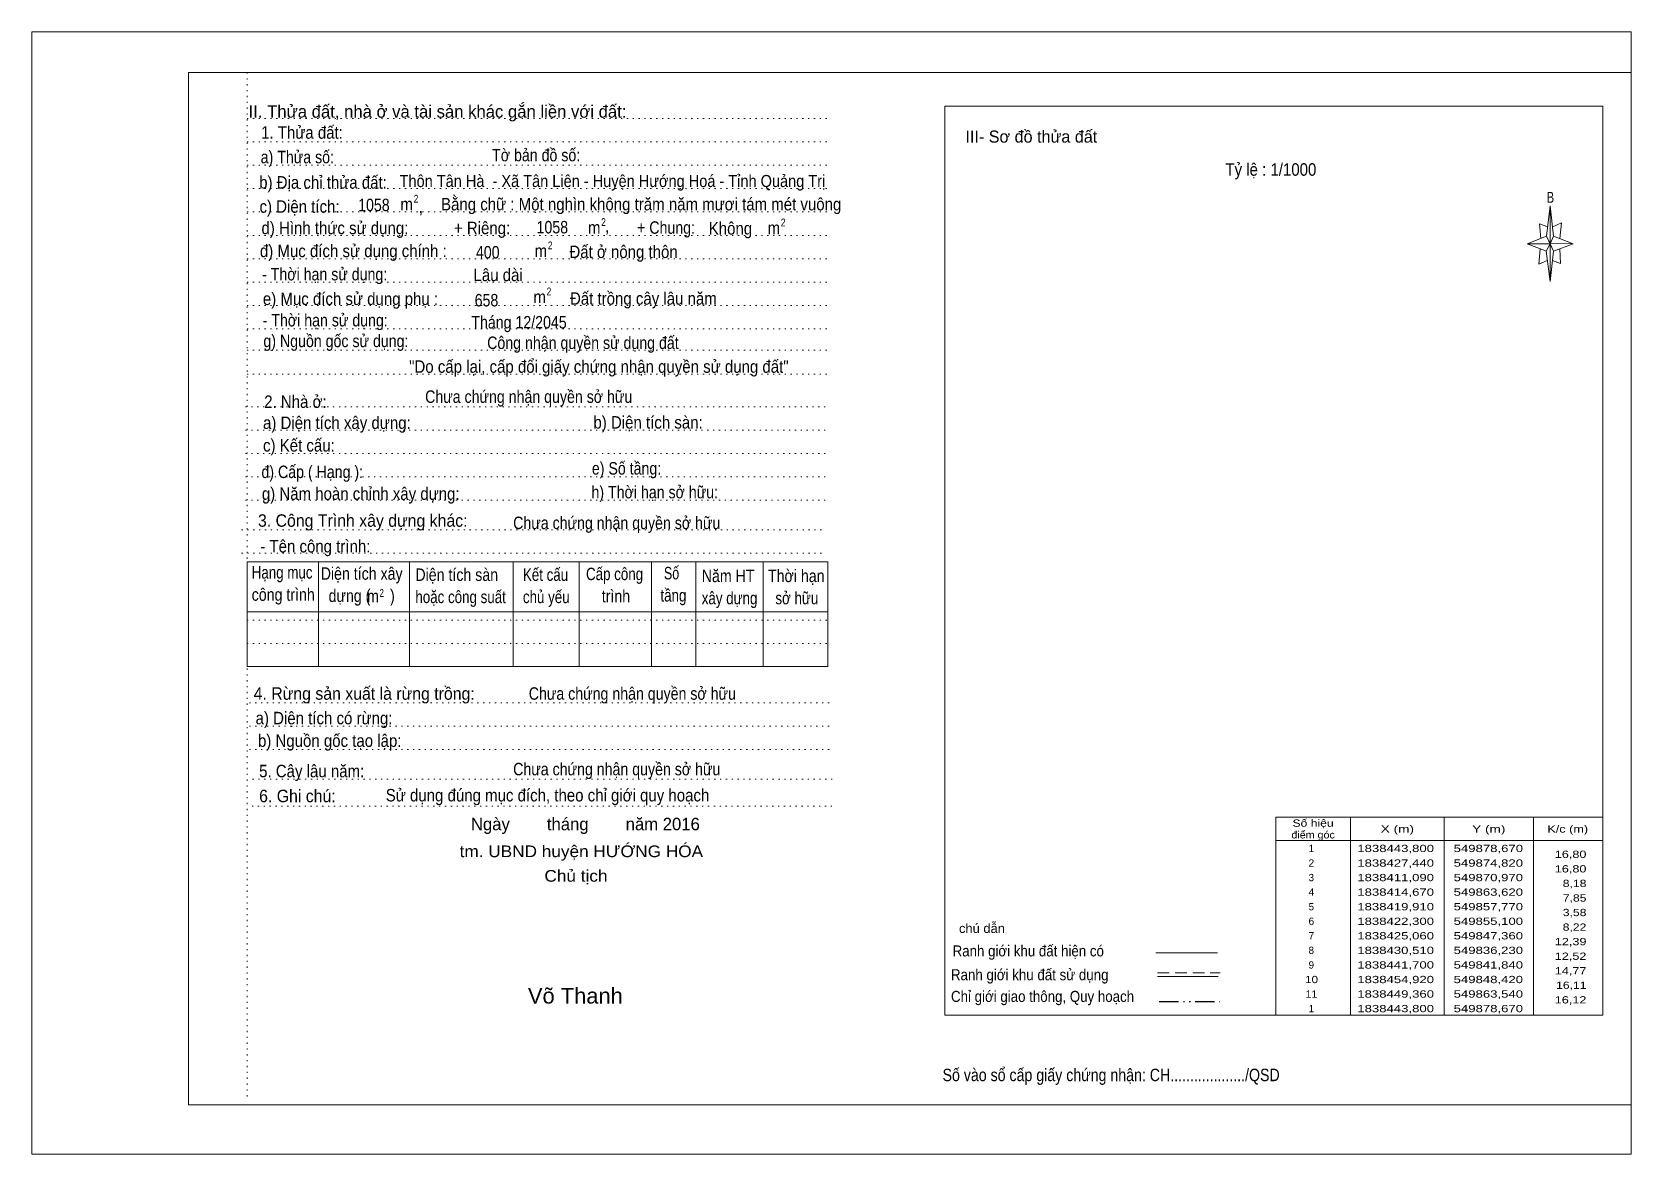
# Model space of a CAD drawing. Header units: metres. Extents: x 546805 to 549947, y 1838243 to 1838537.
# Drawn here: x 549301.7 to 549712.1, y 1838246.9 to 1838534.9 of the extents above; entities that cross this region are included whole.
import ezdxf
from ezdxf.enums import TextEntityAlignment as Align

# ---------------------------------------------------------------- set-up
doc = ezdxf.new("R2010")
doc.units = ezdxf.units.M
for name, pattern in [('DASH_DOUBLE_DOT', [9.2, 5, -1.2, 0.3, -1.2, 0.3, -1.2]), ('DOTTED', [1.5, 0.3, -1.2]), ('MEDIUM_DASHED', [4.5, 3, -1.5])]:
    doc.linetypes.add(name, pattern=pattern)
for name, color, linetype, lineweight in [('1', 7, 'DOTTED', 13), ('10', 7, 'Continuous', 13), ('2', 7, 'Continuous', 13), ('20', 7, 'Continuous', 13), ('63', 7, 'Continuous', 13), ('7', 7, 'Continuous', 13)]:
    doc.layers.add(name, color=color, linetype=linetype, lineweight=lineweight)
for name, color, linetype in [('19', 7, 'Continuous'), ('50', 7, 'Continuous'), ('6', 7, 'Continuous'), ('9', 7, 'Continuous')]:
    doc.layers.add(name, color=color, linetype=linetype)

msp = doc.modelspace()

# ---------------------------------------------------------------- texts
at = {"layer": '10'}
msp.add_text('III- Sơ đồ thửa đất', height=3.1, dxfattribs=at).set_placement((549558.19, 1838506.49), align=Align.CENTER)
at = {"layer": '10', "width": 0.9}
for s, height, p in [('  Thôn Tân Hà  - Xã Tân Liên - Huyện Hướng Hoá - Tỉnh Quảng Trị', 3.1, (549449.64, 1838495.09)), ('Bằng chữ : Một nghìn không trăm năm mươi tám mét vuông', 3.2, (549458.055, 1838489.1))]:
    msp.add_text(s, height=height, dxfattribs=at).set_placement(p, align=Align.CENTER)
at = {"layer": '19'}
for s, width, p in [('1058', 0.85, (549431.2, 1838483.19)), ('400', 0.85, (549415.64, 1838476.75)), ('Lâu dài', 0.9, (549415.02, 1838470.93))]:
    msp.add_text(s, height=3.2, dxfattribs=dict(at, width=width)).set_placement(p)
at = {"layer": '2'}
for s, p in [('II. Thửa đất, nhà ở và tài sản khác gắn liền với đất:', (549357.3, 1838512.89)), (',', (549400.91, 1838488.42)), (',', (549448.7, 1838483.49))]:
    msp.add_text(s, height=3.2, dxfattribs=at).set_placement(p)
for s, height, width, p in [('1. Thửa đất:', 3.2, 0.9, (549360.5, 1838507.49)), ('a) Thửa số:', 3.2, 0.85, (549360.4, 1838501.19)), ('Tờ bản đồ số:', 3.2, 0.85, (549419.8, 1838501.69)), ('c) Diện tích:', 3.2, 0.9, (549360.1, 1838488.49)), ('1058', 3.2, 0.85, (549385.41, 1838488.89)), ('m', 3.2, 0.9, (549396.27, 1838489.09)), ('2', 2, 0.8, (549399.67, 1838491.09)), ('d) Hình thức sử dụng:', 3.2, 0.9, (549360.6, 1838482.99)), ('+ Riêng:', 3.2, 0.9, (549410, 1838482.99)), ('m', 3.2, 0.9, (549444.4, 1838483.09)), ('2', 2, 0.8, (549447.8, 1838485.09)), ('+ Chung:', 3.2, 0.85, (549457, 1838483.09)), ('Không', 3.2, 0.9, (549475.4, 1838482.89)), ('m', 3.2, 0.9, (549490.5, 1838482.99)), ('2', 2, 0.8, (549493.9, 1838484.99)), ('đ) Mục đích sử dụng chính : ', 3.2, 0.9, (549360.2, 1838477.09)), ('m', 3.2, 0.9, (549430.7, 1838477.11)), ('2', 2, 0.8, (549434.1, 1838479.11)), ('Đất ở nông thôn', 3.2, 0.9, (549439.64, 1838476.87)), ('- Thời hạn sử dụng: ', 3.2, 0.85, (549360.76, 1838471.13)), ('2', 2, 0.8, (549433.8, 1838467.29)), ('e) Mục đích sử dụng phụ : ', 3.2, 0.9, (549360.96, 1838464.81)), ('m', 3.2, 0.9, (549430.4, 1838465.29)), ('Đất trồng cây lâu năm ', 3.2, 0.9, (549439.78, 1838464.89)), ('- Thời hạn sử dụng: ', 3.2, 0.85, (549360.9, 1838459.31)), ('Tháng 12/2045', 3.2, 0.85, (549414.46, 1838458.79)), ('g) Nguồn gốc sử dụng: ', 3.2, 0.85, (549361.1, 1838453.99)), ('2. Nhà ở:', 3.2, 0.9, (549361.3, 1838438.39)), ('a) Diện tích xây dựng:', 3.2, 0.9, (549361, 1838432.99)), ('b) Diện tích sàn:', 3.2, 0.9, (549445.8, 1838433.09)), ('c) Kết cấu:', 3.2, 0.9, (549361, 1838427.19)), ('đ) Cấp ( Hạng ):', 3.2, 0.85, (549360.6, 1838420.39)), ('e) Số tầng:', 3.2, 0.85, (549445.4, 1838421.29)), ('g) Năm hoàn chỉnh xây dựng:', 3.2, 0.9, (549360.7, 1838414.79)), ('h) Thời hạn sở hữu:', 3.2, 0.85, (549445.3, 1838415.19)), ('3. Công Trình xây dựng khác:', 3.2, 0.95, (549359.7, 1838407.89)), ('- Tên công trình:', 3.2, 0.9, (549360.3, 1838401.29)), ('Hạng mục', 3.2, 0.8, (549358.1, 1838394.59)), ('Diện tích xây', 3.2, 0.85, (549375.8, 1838394.29)), ('Diện tích sàn', 3.2, 0.85, (549400.1, 1838393.99)), ('Kết cấu', 3.2, 0.8, (549427.7, 1838393.99)), ('Cấp công', 3.2, 0.8, (549443.9, 1838394.19)), (' Số', 3.2, 0.75, (549463, 1838394.39)), ('Năm HT', 3.2, 0.85, (549473.6, 1838393.69)), ('Thời hạn', 3.2, 0.85, (549490.6, 1838393.69)), ('công trình', 3.2, 0.85, (549358.1, 1838388.89)), ('  dựng (     )', 3.2, 0.85, (549375.8, 1838388.59)), ('m', 3.2, 0.85, (549387.7, 1838388.49)), ('2', 2.014, 0.75, (549390.9, 1838389.89)), ('hoặc công suất', 3.2, 0.8, (549400.1, 1838388.29)), ('chủ yếu', 3.2, 0.8, (549427.7, 1838388.29)), ('    trình', 3.2, 0.85, (549443.9, 1838388.49)), ('tầng', 3.2, 0.8, (549463, 1838388.69)), ('xây dựng', 3.2, 0.8, (549473.6, 1838387.99)), ('  sở hữu', 3.2, 0.8, (549490.6, 1838387.99)), ('4. Rừng sản xuất là rừng trồng:', 3.2, 0.95, (549358.6, 1838363.49)), ('a) Diện tích có rừng:', 3.2, 0.9, (549359.1, 1838357.19)), ('b) Nguồn gốc tạo lập:', 3.2, 0.9, (549359.7, 1838351.39)), ('5. Cây lâu năm:', 3.2, 0.9, (549360, 1838343.59)), ('6. Ghi chú:', 3.2, 0.95, (549360, 1838337.19)), ('Số vào sổ cấp giấy chứng nhận: CH.................../QSD', 3.2, 0.85, (549535.4, 1838265.59))]:
    msp.add_text(s, height=height, dxfattribs=dict(at, width=width)).set_placement(p)
at = {"layer": '2', "width": 0.9}
msp.add_text('b) Địa chỉ thửa đất:', height=3.2, dxfattribs=at).set_placement((549376.395, 1838494.69), align=Align.CENTER)
at = {"layer": '20', "width": 0.75}
msp.add_text('B', height=2.756, dxfattribs=at).set_placement((549691.44, 1838491.07), align=Align.CENTER)
at = {"layer": '50', "width": 0.9}
msp.add_text('Tỷ lệ : 1/1000', height=3.2, dxfattribs=at).set_placement((549608, 1838497.99))
at = {"layer": '50'}
msp.add_text('Ngày        tháng        năm 2016', height=3.2, dxfattribs=at).set_placement((549443.73, 1838329.99), align=Align.CENTER)
for s, height, width, p in [('tm. UBND huyện HƯỚNG HÓA', 3, 1.1, (549442.7, 1838323.09)), (' Chủ tịch', 3, 1.1, (549440.71, 1838316.79)), ('Võ Thanh', 4, 1.05, (549441.16, 1838285.51))]:
    msp.add_text(s, height=height, dxfattribs=dict(at, width=width)).set_placement(p, align=Align.CENTER)
at = {"layer": '6', "width": 0.85}
msp.add_text('658', height=3.2, dxfattribs=at).set_placement((549415.32, 1838464.45))
at = {"layer": '63'}
for s, width, p in [('điểm góc', 1.1, (549630.51, 1838327.89)), ('Số hiệu', 1.25, (549630.5, 1838330.89)), ('X (m)', 1.4, (549652.135, 1838329.39)), ('Y (m)', 1.4, (549675.59, 1838329.39)), ('K/c (m)', 1.3, (549695.855, 1838329.39)), ('1838443,800', 1.35, (549651.695, 1838324.39)), ('549878,670', 1.35, (549675.48, 1838324.39)), (' 2', 1.05, (549629.695, 1838320.64)), ('1838427,440', 1.35, (549651.695, 1838320.64)), ('549874,820', 1.35, (549675.48, 1838320.64)), ('1838411,090', 1.35, (549651.695, 1838316.92)), ('549870,970', 1.35, (549675.48, 1838316.92)), (' 4', 1.05, (549629.695, 1838313.18)), ('1838414,670', 1.35, (549651.695, 1838313.18)), ('549863,620', 1.35, (549675.48, 1838313.18)), ('1838419,910', 1.35, (549651.695, 1838309.44)), ('549857,770', 1.35, (549675.48, 1838309.44)), (' 6', 1.05, (549629.695, 1838305.7)), ('1838422,300', 1.35, (549651.695, 1838305.7)), ('549855,100', 1.35, (549675.48, 1838305.7)), ('1838425,060', 1.35, (549651.695, 1838301.97)), ('549847,360', 1.35, (549675.48, 1838301.97)), ('1838430,510', 1.35, (549651.695, 1838298.23)), ('549836,230', 1.35, (549675.48, 1838298.23)), (' 10', 1.2, (549629.695, 1838290.75)), ('1838441,700', 1.35, (549651.695, 1838294.49)), ('1838454,920', 1.35, (549651.695, 1838290.75)), ('549841,840', 1.35, (549675.48, 1838294.49)), ('549848,420', 1.35, (549675.48, 1838290.75)), (' 11', 1.1, (549629.7, 1838287.03)), ('1838449,360', 1.35, (549651.695, 1838287.03)), ('549863,540', 1.35, (549675.48, 1838287.03)), ('1838443,800', 1.35, (549651.695, 1838283.29)), ('549878,670', 1.35, (549675.48, 1838283.29))]:
    msp.add_text(s, height=1.868, dxfattribs=dict(at, width=width)).set_placement(p, align=Align.CENTER)
for s, p in [(' 1', (549629.71, 1838324.39)), (' 3', (549629.7, 1838316.92)), (' 5', (549629.7, 1838309.44)), (' 7', (549629.7, 1838301.97)), (' 8', (549629.7, 1838298.23)), (' 9', (549629.705, 1838294.49)), (' 1', (549629.71, 1838283.29))]:
    msp.add_text(s, height=1.868, dxfattribs=at).set_placement(p, align=Align.CENTER)
for s, height, width, p in [('16,80', 1.869, 1.3, (549700.66, 1838322.89)), ('16,80', 1.868, 1.3, (549700.66, 1838319.16)), ('8,18', 1.868, 1.25, (549700.66, 1838315.42)), ('7,85', 1.868, 1.25, (549700.66, 1838311.68)), ('3,58', 1.868, 1.25, (549700.66, 1838307.95)), ('8,22', 1.868, 1.25, (549700.64, 1838304.2)), ('12,39', 1.868, 1.3, (549700.67, 1838300.48)), ('12,52', 1.868, 1.3, (549700.65, 1838296.73)), ('14,77', 1.868, 1.3, (549700.66, 1838292.99)), ('16,11', 1.868, 1.25, (549700.67, 1838289.27)), ('16,12', 1.868, 1.3, (549700.65, 1838285.53))]:
    msp.add_text(s, height=height, dxfattribs=dict(at, width=width)).set_placement(p, align=Align.RIGHT)
at = {"layer": '7'}
for s, height, width, p in [('chú dẫn', 2.361, 1.05, (549545.515, 1838303.63)), ('Ranh giới khu đất hiện có ', 2.834, 0.9, (549557.875, 1838297.61)), ('Ranh giới khu đất sử dụng', 2.84, 0.9, (549557.775, 1838291.49)), ('Chỉ giới giao thông, Quy hoạch', 2.834, 0.9, (549561.07, 1838285.93))]:
    msp.add_text(s, height=height, dxfattribs=dict(at, width=width)).set_placement(p, align=Align.CENTER)
at = {"layer": '9'}
for s, width, p in [('Công nhận quyền sử dụng đất ', 0.85, (549418.53, 1838453.52)), ('"Do cấp lại, cấp đổi giấy chứng nhận quyền sử dụng đất"', 0.9, (549398.5, 1838447.41)), ('Chưa chứng nhận quyền sở hữu', 0.85, (549402.6, 1838439.69)), ('Chưa chứng nhận quyền sở hữu', 0.85, (549425.2, 1838407.29)), ('Chưa chứng nhận quyền sở hữu', 0.85, (549429.2, 1838363.49)), ('Chưa chứng nhận quyền sở hữu', 0.85, (549425.2, 1838344.09)), ('Sử dụng đúng mục đích, theo chỉ giới quy hoạch', 0.9, (549392.5, 1838337.39))]:
    msp.add_text(s, height=3.2, dxfattribs=dict(at, width=width)).set_placement(p)

# ---------------------------------------------------------------- linework, layer by layer
at = {"layer": '1', "linetype": 'Continuous'}
for p, q in [((549341.9, 1838524.49), (549712.1, 1838524.49)), ((549341.9, 1838524.49), (549341.9, 1838259.49)), ((549712.1, 1838524.49), (549712.1, 1838259.49)), ((549341.9, 1838259.49), (549712.1, 1838259.49))]:
    msp.add_line(p, q, dxfattribs=at)
at = {"layer": '1'}
for p, q in [((549356.9, 1838524.49), (549356.9, 1838261.69)), ((549356.9, 1838512.69), (549506, 1838512.69)), ((549356.9, 1838506.69), (549506, 1838506.69)), ((549356.9, 1838500.69), (549506, 1838500.69)), ((549356.9, 1838494.69), (549506, 1838494.69)), ((549356.9, 1838488.69), (549506, 1838488.69)), ((549356.9, 1838482.69), (549506, 1838482.69)), ((549356.9, 1838476.69), (549506, 1838476.69)), ((549356.9, 1838470.69), (549506, 1838470.69)), ((549356.9, 1838464.69), (549506, 1838464.69)), ((549356.9, 1838458.69), (549506, 1838458.69)), ((549356.9, 1838453.19), (549506, 1838453.19)), ((549356.9, 1838447.09), (549506, 1838447.09)), ((549356.5, 1838438.69), (549505.6, 1838438.69)), ((549356.5, 1838432.69), (549505.6, 1838432.69)), ((549356.5, 1838426.69), (549505.6, 1838426.69)), ((549356.5, 1838420.69), (549505.6, 1838420.69)), ((549356.5, 1838414.69), (549505.6, 1838414.69)), ((549355.5, 1838407.09), (549504.6, 1838407.09)), ((549355.5, 1838401.09), (549504.6, 1838401.09)), ((549356.9, 1838383.89), (549506, 1838383.89)), ((549356.9, 1838377.89), (549506, 1838377.89)), ((549357.5, 1838362.69), (549506.6, 1838362.69)), ((549357.5, 1838356.69), (549506.6, 1838356.69)), ((549357.5, 1838350.69), (549506.6, 1838350.69)), ((549358.3, 1838343.09), (549507.4, 1838343.09)), ((549358.2, 1838336.19), (549507.3, 1838336.19))]:
    msp.add_line(p, q, dxfattribs=at)
at = {"layer": '1', "linetype": 'Continuous'}
msp.add_lwpolyline([(549301.7, 1838246.89), (549712.1, 1838246.89), (549712.1, 1838534.89), (549301.7, 1838534.89)], close=True, dxfattribs=at)
at = {"layer": '10'}
for p, q in [((549356.9, 1838398.89), (549506, 1838398.89)), ((549356.9, 1838398.89), (549356.9, 1838371.99)), ((549375.2, 1838398.89), (549375.2, 1838371.99)), ((549398.6, 1838398.89), (549398.6, 1838371.99)), ((549425.2, 1838398.89), (549425.2, 1838371.99)), ((549442.1, 1838398.89), (549442.1, 1838371.99)), ((549460.7, 1838398.89), (549460.7, 1838371.99)), ((549472.1, 1838398.89), (549472.1, 1838371.99)), ((549489.4, 1838398.89), (549489.4, 1838371.99)), ((549506, 1838398.89), (549506, 1838371.99)), ((549356.9, 1838386.09), (549506, 1838386.09)), ((549356.9, 1838371.99), (549506, 1838371.99))]:
    msp.add_line(p, q, dxfattribs=at)
at = {"layer": '2'}
msp.add_lwpolyline([(549536, 1838515.89), (549704.9, 1838515.89), (549704.9, 1838282.49), (549536, 1838282.49)], close=True, dxfattribs=at)
at = {"layer": '20'}
for p, q in [((549690.42, 1838482.47), (549691.34, 1838490.27)), ((549692.22, 1838482.47), (549697.22, 1838480.47)), ((549690.42, 1838478.67), (549685.42, 1838480.47)), ((549692.22, 1838478.67), (549691.34, 1838470.87)), ((549693.82, 1838479.27), (549694.02, 1838475.47)), ((549694.02, 1838475.47), (549691.94, 1838476.27))]:
    msp.add_line(p, q, dxfattribs=at)
for points in [[(549691.34, 1838490.27), (549692.22, 1838482.47), (549691.34, 1838480.47)], [(549691.34, 1838480.47), (549685.42, 1838480.47), (549690.42, 1838482.47), (549692.22, 1838478.67), (549697.22, 1838480.47), (549691.34, 1838480.67)], [(549691.34, 1838480.47), (549691.34, 1838470.87), (549690.34, 1838478.67)]]:
    msp.add_lwpolyline(points, close=True, dxfattribs=at)
for points in [[(549690.74, 1838484.87), (549688.62, 1838485.67), (549688.94, 1838481.87)], [(549692.02, 1838484.87), (549694.22, 1838485.87), (549693.82, 1838481.87)], [(549691.34, 1838480.47), (549690.42, 1838482.47), (549685.42, 1838480.47)], [(549688.82, 1838479.27), (549688.42, 1838475.27), (549690.62, 1838476.27)], [(549691.34, 1838480.47), (549692.22, 1838478.67), (549697.22, 1838480.47)]]:
    msp.add_lwpolyline(points, dxfattribs=at)
at = {"layer": '63'}
for p, q in [((549640.13, 1838333.31), (549640.13, 1838282.51)), ((549664.15, 1838333.31), (549664.15, 1838282.51)), ((549687.05, 1838333.31), (549687.05, 1838282.51)), ((549620.9, 1838327.34), (549704.9, 1838327.34))]:
    msp.add_line(p, q, dxfattribs=at)
msp.add_lwpolyline([(549620.9, 1838333.31), (549704.9, 1838333.31), (549704.9, 1838282.51), (549620.9, 1838282.51)], close=True, dxfattribs=at)
at = {"layer": '7'}
for p, q in [((549590.12, 1838298.49), (549605.98, 1838298.49)), ((549590.6, 1838292.43), (549606.14, 1838292.43))]:
    msp.add_line(p, q, dxfattribs=at)
at = {"layer": '7', "linetype": 'MEDIUM_DASHED'}
msp.add_line((549590.6, 1838293.37), (549606.64, 1838293.37), dxfattribs=at)
at = {"layer": '7', "linetype": 'DASH_DOUBLE_DOT', "lineweight": 25}
msp.add_line((549591, 1838286.03), (549606.46, 1838286.03), dxfattribs=at)

msp.set_redraw_order([(e.dxf.handle, doc.entitydb.next_handle()) for e in msp.query("TEXT MTEXT ATTDEF DIMENSION ARC_DIMENSION")])  # texts and dimensions are drawn at this point

doc.saveas('drawing.dxf')
